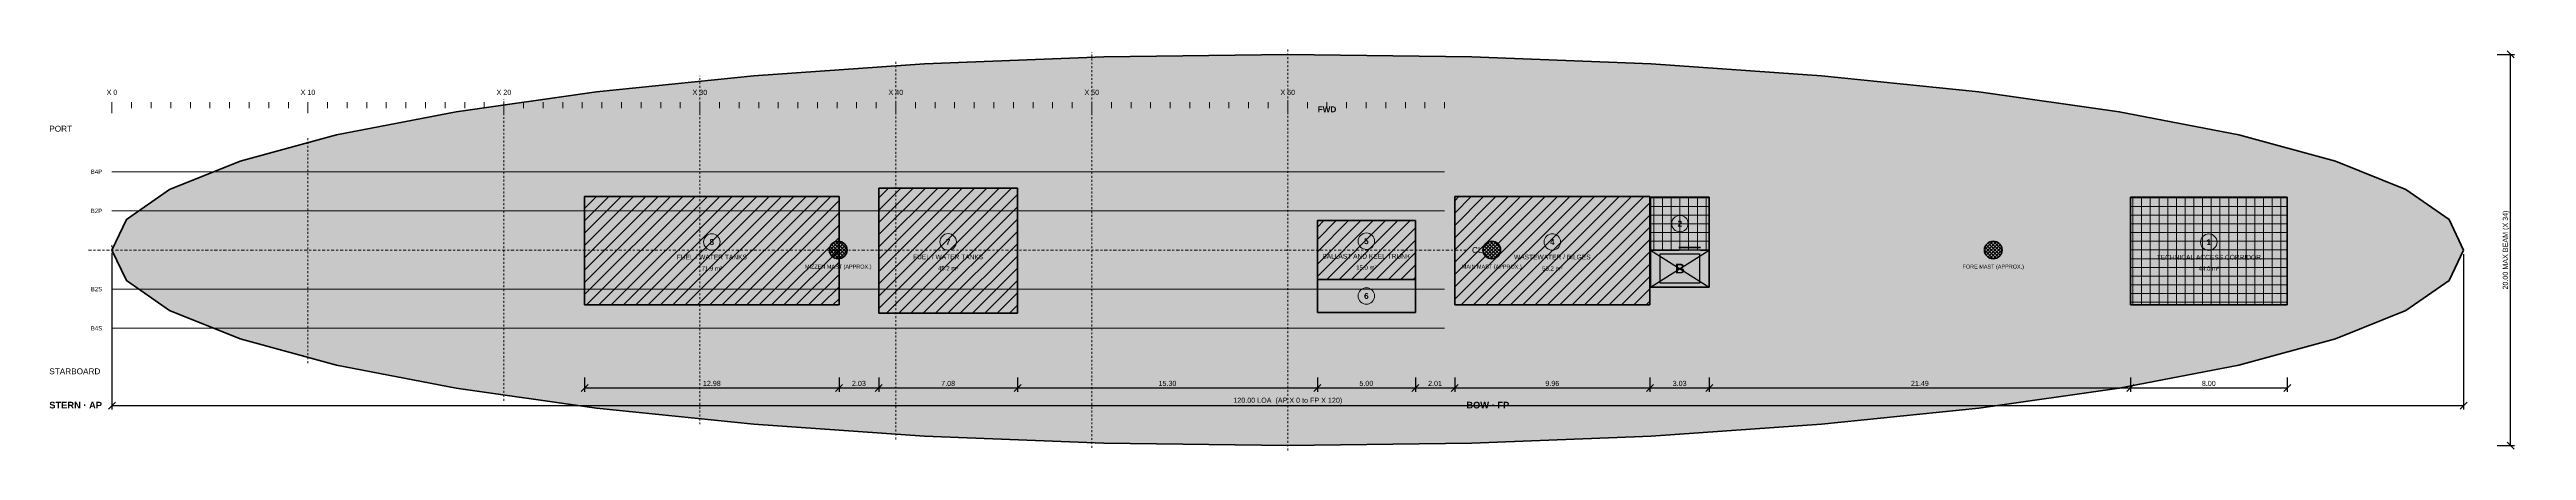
# Model space of a CAD drawing. Header units: metres. Extents: x -3 to 123, y -10 to 10.
import ezdxf
from ezdxf.enums import TextEntityAlignment as Align

# ---------------------------------------------------------------- set-up
doc = ezdxf.new("R2010")
doc.units = ezdxf.units.M
doc.linetypes.add('CENTER', pattern=[5.08, 3.175, -0.635, 0.635, -0.635])
doc.linetypes.add('DASHED', pattern=[1.524, 1.27, -0.254])
for name, color, linetype, lineweight in [('A-ANNO-DIMS', 7, 'Continuous', 13), ('A-ANNO-NOTE', 7, 'Continuous', 13), ('A-AREA', 8, 'Continuous', 13), ('A-AREA-IDEN', 7, 'Continuous', 18), ('A-AREA-PATT', 254, 'Continuous', 0), ('A-CONV', 5, 'Continuous', 25), ('A-FLOR-OTLN', 7, 'Continuous', 50), ('A-WALL', 7, 'Continuous', 35), ('S-GRID', 9, 'Continuous', 9), ('S-GRID-IDEN', 8, 'Continuous', 13), ('S-MAST', 8, 'Continuous', 25)]:
    doc.layers.add(name, color=color, linetype=linetype, lineweight=lineweight)
doc.styles.add('P68', font='arial.ttf', dxfattribs={"width": 0.92})
doc.styles.add('P68-BOLD', font='arialbd.ttf')
doc.dimstyles.new('P68-200', dxfattribs={"dimtxt": 0.26, "dimasz": 0.24, "dimexe": 0.2, "dimexo": 0.12, "dimgap": 0.1, "dimtad": 1, "dimzin": 0, "dimdsep": 46, "dimtxsty": 'P68', "dimtsz": 0.18, "dimcen": 2.5, "dimclrd": 7, "dimclre": 8, "dimclrt": 7, "dimazin": 3, "dimtfac": 1, "dimtmove": 0, "dimatfit": 3})

# ---------------------------------------------------------------- blocks, each defined once
blk = doc.blocks.new('P68-TAG')
at = {"lineweight": 18}
blk.add_circle((0, 0), 0.42, dxfattribs=at)
at = {"style": 'P68-BOLD'}
blk.add_attdef('NUM', text='', height=0.3, dxfattribs=at).set_placement((0, 0), align=Align.MIDDLE_CENTER)

msp = doc.modelspace()

# ---------------------------------------------------------------- hatches: boundary and pattern name
at = {"layer": 'A-ANNO-NOTE', "true_color": 0x102027}
msp.add_hatch(color=7, dxfattribs=at).paths.add_polyline_path([(60, 6.45), (64.2, 6.45), (64.2, 6.7), (65.2, 6.3), (64.2, 5.9), (64.2, 6.15), (60, 6.15)])
at = {"layer": 'A-AREA-PATT', "true_color": 0xe6f0e1}
for points in [[(24.12, 2.73), (37.1, 2.73), (37.1, -2.81), (24.12, -2.81)], [(39.13, 3.16), (46.21, 3.16), (46.21, -3.23), (39.13, -3.23)], [(68.52, 2.73), (78.48, 2.73), (78.48, -2.81), (68.52, -2.81)], [(78.51, 2.7), (81.51, 2.7), (81.51, 0), (78.51, 0)], [(103, 2.7), (111, 2.7), (111, -2.8), (103, -2.8)]]:
    msp.add_hatch(color=7, dxfattribs=at).paths.add_polyline_path(points)
at = {"layer": 'A-AREA-PATT', "true_color": 0x788287}
h = msp.add_hatch(dxfattribs=at)
h.set_pattern_fill('ANSI31', scale=0.14)
h.paths.add_polyline_path([(24.12, 2.73), (37.1, 2.73), (37.1, -2.81), (24.12, -2.81)])
h = msp.add_hatch(dxfattribs=at)
h.set_pattern_fill('ANSI31', scale=0.14)
h.paths.add_polyline_path([(39.13, 3.16), (46.21, 3.16), (46.21, -3.23), (39.13, -3.23)])
h = msp.add_hatch(dxfattribs=at)
h.set_pattern_fill('ANSI31', scale=0.14)
h.paths.add_polyline_path([(68.52, 2.73), (78.48, 2.73), (78.48, -2.81), (68.52, -2.81)])
at = {"layer": 'A-AREA-PATT', "true_color": 0xc4ced4}
h = msp.add_hatch(dxfattribs=at)
h.set_pattern_fill('NET', scale=0.14)
h.paths.add_polyline_path([(78.51, 2.7), (81.51, 2.7), (81.51, 0), (78.51, 0)])
h = msp.add_hatch(dxfattribs=at)
h.set_pattern_fill('NET', scale=0.14)
h.paths.add_polyline_path([(103, 2.7), (111, 2.7), (111, -2.8), (103, -2.8)])
at = {"layer": 'A-AREA-PATT', "true_color": 0xfbefd5}
for points in [[(61.51, 1.5), (66.51, 1.5), (66.51, -1.5), (61.51, -1.5)], [(61.51, -1.5), (66.51, -1.5), (66.51, -3.2), (61.51, -3.2)]]:
    msp.add_hatch(color=7, dxfattribs=at).paths.add_polyline_path(points)
at = {"layer": 'A-AREA-PATT', "true_color": 0x788287}
h = msp.add_hatch(dxfattribs=at)
h.set_pattern_fill('ANSI31', scale=0.14)
h.paths.add_polyline_path([(61.51, 1.5), (66.51, 1.5), (66.51, -1.5), (61.51, -1.5)])
at = {"layer": 'A-AREA-PATT', "true_color": 0xd5ecf7}
msp.add_hatch(color=7, dxfattribs=at).paths.add_polyline_path([(78.51, 0), (81.51, 0), (81.51, -1.9), (78.51, -1.9)])
at = {"layer": 'A-CONV', "true_color": 0xffffff}
msp.add_hatch(color=7, dxfattribs=at).paths.add_polyline_path([(79.01, -0.2), (81.01, -0.2), (81.01, -1.7), (79.01, -1.7)])
at = {"layer": 'A-FLOR-OTLN', "true_color": 0xfbfaf7}
msp.add_hatch(color=7, dxfattribs=at).paths.add_polyline_path([(120, 0), (119.26, -1.56), (117.06, -3.09), (113.46, -4.54), (108.54, -5.88), (102.43, -7.07), (95.27, -8.09), (87.24, -8.91), (78.54, -9.51), (69.39, -9.88), (60, -10), (50.61, -9.88), (41.46, -9.51), (32.76, -8.91), (24.73, -8.09), (17.57, -7.07), (11.46, -5.88), (6.54, -4.54), (2.94, -3.09), (0.74, -1.56), (0, 0), (0.74, 1.56), (2.94, 3.09), (6.54, 4.54), (11.46, 5.88), (17.57, 7.07), (24.73, 8.09), (32.76, 8.91), (41.46, 9.51), (50.61, 9.88), (60, 10), (69.39, 9.88), (78.54, 9.51), (87.24, 8.91), (95.27, 8.09), (102.43, 7.07), (108.54, 5.88), (113.46, 4.54), (117.06, 3.09), (119.26, 1.56)])
at = {"layer": 'S-MAST', "true_color": 0x5a6469}
h = msp.add_hatch(dxfattribs=at)
h.set_pattern_fill('ANSI37', scale=0.04)
h.paths.add_polyline_path([(37.51, 0), (37.476, 0.172), (37.378, 0.318), (37.232, 0.416), (37.06, 0.45), (36.888, 0.416), (36.742, 0.318), (36.644, 0.172), (36.61, 0), (36.644, -0.172), (36.742, -0.318), (36.888, -0.416), (37.06, -0.45), (37.232, -0.416), (37.378, -0.318), (37.476, -0.172)])
h = msp.add_hatch(dxfattribs=at)
h.set_pattern_fill('ANSI37', scale=0.04)
h.paths.add_polyline_path([(70.86, 0), (70.826, 0.172), (70.728, 0.318), (70.582, 0.416), (70.41, 0.45), (70.238, 0.416), (70.092, 0.318), (69.994, 0.172), (69.96, 0), (69.994, -0.172), (70.092, -0.318), (70.238, -0.416), (70.41, -0.45), (70.582, -0.416), (70.728, -0.318), (70.826, -0.172)])
h = msp.add_hatch(dxfattribs=at)
h.set_pattern_fill('ANSI37', scale=0.04)
h.paths.add_polyline_path([(96.45, 0), (96.416, 0.172), (96.318, 0.318), (96.172, 0.416), (96, 0.45), (95.828, 0.416), (95.682, 0.318), (95.584, 0.172), (95.55, 0), (95.584, -0.172), (95.682, -0.318), (95.828, -0.416), (96, -0.45), (96.172, -0.416), (96.318, -0.318), (96.416, -0.172)])

# ---------------------------------------------------------------- linework, layer by layer
at = {"layer": 'A-AREA'}
for points in [[(24.12, 2.73), (37.1, 2.73), (37.1, -2.81), (24.12, -2.81)], [(39.13, 3.16), (46.21, 3.16), (46.21, -3.23), (39.13, -3.23)], [(68.52, 2.73), (78.48, 2.73), (78.48, -2.81), (68.52, -2.81)], [(78.51, 2.7), (81.51, 2.7), (81.51, 0), (78.51, 0)], [(103, 2.7), (111, 2.7), (111, -2.8), (103, -2.8)], [(61.51, 1.5), (66.51, 1.5), (66.51, -1.5), (61.51, -1.5)], [(78.51, 0), (81.51, 0), (81.51, -1.9), (78.51, -1.9)], [(61.51, -1.5), (66.51, -1.5), (66.51, -3.2), (61.51, -3.2)]]:
    msp.add_lwpolyline(points, close=True, dxfattribs=at)
at = {"layer": 'A-CONV', "true_color": 0x1976d2}
for p, q in [((78.51, 0), (81.51, -1.9)), ((78.51, -1.9), (81.51, 0))]:
    msp.add_line(p, q, dxfattribs=at)
at = {"layer": 'A-CONV', "lineweight": 35, "true_color": 0x1976d2}
msp.add_line((79.96, 0.12), (81.06, 0.12), dxfattribs=at)
at = {"layer": 'A-CONV', "lineweight": 25, "true_color": 0x1976d2}
msp.add_lwpolyline([(79.01, -0.2), (81.01, -0.2), (81.01, -1.7), (79.01, -1.7)], close=True, dxfattribs=at)
at = {"layer": 'A-FLOR-OTLN'}
msp.add_lwpolyline([(120, 0), (119.26, -1.56), (117.06, -3.09), (113.46, -4.54), (108.54, -5.88), (102.43, -7.07), (95.27, -8.09), (87.24, -8.91), (78.54, -9.51), (69.39, -9.88), (60, -10), (50.61, -9.88), (41.46, -9.51), (32.76, -8.91), (24.73, -8.09), (17.57, -7.07), (11.46, -5.88), (6.54, -4.54), (2.94, -3.09), (0.74, -1.56), (0, 0), (0.74, 1.56), (2.94, 3.09), (6.54, 4.54), (11.46, 5.88), (17.57, 7.07), (24.73, 8.09), (32.76, 8.91), (41.46, 9.51), (50.61, 9.88), (60, 10), (69.39, 9.88), (78.54, 9.51), (87.24, 8.91), (95.27, 8.09), (102.43, 7.07), (108.54, 5.88), (113.46, 4.54), (117.06, 3.09), (119.26, 1.56)], close=True, dxfattribs=at)
at = {"layer": 'A-WALL', "true_color": 0x102027}
for p, q in [((24.12, 2.73), (24.12, -2.81)), ((24.12, 2.73), (37.1, 2.73)), ((37.1, 2.73), (37.1, -2.81)), ((39.13, 3.16), (39.13, -3.23)), ((39.13, 3.16), (46.21, 3.16)), ((46.21, 3.16), (46.21, -3.23)), ((68.52, 2.73), (78.48, 2.73)), ((68.52, 2.73), (68.52, -2.81)), ((78.48, 2.73), (78.48, -2.81)), ((78.51, 2.7), (81.51, 2.7)), ((78.51, 2.7), (78.51, -1.9)), ((81.51, 2.7), (81.51, -1.9)), ((103, 2.7), (103, -2.8)), ((103, 2.7), (111, 2.7)), ((111, 2.7), (111, -2.8)), ((61.51, 1.5), (61.51, -3.2)), ((61.51, 1.5), (66.51, 1.5)), ((66.51, 1.5), (66.51, -3.2)), ((78.51, 0), (79.96, 0)), ((81.06, 0), (81.51, 0)), ((61.51, -1.5), (66.51, -1.5)), ((78.51, -1.9), (81.51, -1.9)), ((24.12, -2.81), (37.1, -2.81)), ((39.13, -3.23), (46.21, -3.23)), ((61.51, -3.2), (66.51, -3.2)), ((68.52, -2.81), (78.48, -2.81)), ((103, -2.8), (111, -2.8))]:
    msp.add_line(p, q, dxfattribs=at)
at = {"layer": 'S-GRID', "linetype": 'DASHED', "ltscale": 0.04, "true_color": 0xb0bec5}
for p, q in [((60, -10.25), (60, 10.25)), ((30, -8.91), (30, 8.91)), ((40, -9.678), (40, 9.678)), ((50, -10.11), (50, 10.11)), ((20, -7.704), (20, 7.704)), ((10, -5.778), (10, 5.778)), ((0, -0.25), (0, 0.25))]:
    msp.add_line(p, q, dxfattribs=at)
at = {"layer": 'S-GRID', "true_color": 0x102027}
for p, q in [((0, 7.55), (0, 7)), ((10, 7.55), (10, 7)), ((20, 7.55), (20, 7)), ((30, 7.55), (30, 7)), ((40, 7.55), (40, 7)), ((50, 7.55), (50, 7)), ((60, 7.55), (60, 7))]:
    msp.add_line(p, q, dxfattribs=at)
at = {"layer": 'S-GRID', "true_color": 0xb0bec5}
for p, q in [((1, 7.55), (1, 7.25)), ((2, 7.55), (2, 7.25)), ((3, 7.55), (3, 7.25)), ((4, 7.55), (4, 7.25)), ((5, 7.55), (5, 7.25)), ((6, 7.55), (6, 7.25)), ((7, 7.55), (7, 7.25)), ((8, 7.55), (8, 7.25)), ((9, 7.55), (9, 7.25)), ((11, 7.55), (11, 7.25)), ((12, 7.55), (12, 7.25)), ((13, 7.55), (13, 7.25)), ((14, 7.55), (14, 7.25)), ((15, 7.55), (15, 7.25)), ((16, 7.55), (16, 7.25)), ((17, 7.55), (17, 7.25)), ((18, 7.55), (18, 7.25)), ((19, 7.55), (19, 7.25)), ((21, 7.55), (21, 7.25)), ((22, 7.55), (22, 7.25)), ((23, 7.55), (23, 7.25)), ((24, 7.55), (24, 7.25)), ((25, 7.55), (25, 7.25)), ((26, 7.55), (26, 7.25)), ((27, 7.55), (27, 7.25)), ((28, 7.55), (28, 7.25)), ((29, 7.55), (29, 7.25)), ((31, 7.55), (31, 7.25)), ((32, 7.55), (32, 7.25)), ((33, 7.55), (33, 7.25)), ((34, 7.55), (34, 7.25)), ((35, 7.55), (35, 7.25)), ((36, 7.55), (36, 7.25)), ((37, 7.55), (37, 7.25)), ((38, 7.55), (38, 7.25)), ((39, 7.55), (39, 7.25)), ((41, 7.55), (41, 7.25)), ((42, 7.55), (42, 7.25)), ((43, 7.55), (43, 7.25)), ((44, 7.55), (44, 7.25)), ((45, 7.55), (45, 7.25)), ((46, 7.55), (46, 7.25)), ((47, 7.55), (47, 7.25)), ((48, 7.55), (48, 7.25)), ((49, 7.55), (49, 7.25)), ((51, 7.55), (51, 7.25)), ((52, 7.55), (52, 7.25)), ((53, 7.55), (53, 7.25)), ((54, 7.55), (54, 7.25)), ((55, 7.55), (55, 7.25)), ((56, 7.55), (56, 7.25)), ((57, 7.55), (57, 7.25)), ((58, 7.55), (58, 7.25)), ((59, 7.55), (59, 7.25)), ((61, 7.55), (61, 7.25)), ((62, 7.55), (62, 7.25)), ((63, 7.55), (63, 7.25)), ((64, 7.55), (64, 7.25)), ((65, 7.55), (65, 7.25)), ((66, 7.55), (66, 7.25)), ((67, 7.55), (67, 7.25)), ((68, 7.55), (68, 7.25))]:
    msp.add_line(p, q, dxfattribs=at)
at = {"layer": 'S-GRID', "true_color": 0xdfe5e8}
for p, q in [((0, 4), (68, 4)), ((0, 2), (68, 2)), ((0, -2), (68, -2)), ((0, -4), (68, -4))]:
    msp.add_line(p, q, dxfattribs=at)
at = {"layer": 'S-GRID', "linetype": 'CENTER', "ltscale": 0.05, "true_color": 0x546e7a}
msp.add_line((-1.2, 0), (69.2, 0), dxfattribs=at)
at = {"layer": 'S-MAST', "lineweight": 35}
for centre in [(37.06, 0), (70.41, 0), (96, 0)]:
    msp.add_circle(centre, 0.45, dxfattribs=at)

# ---------------------------------------------------------------- block references
at = {"layer": 'A-AREA-IDEN'}
for p, values in [((80.01, 1.35), {'NUM': '2'}), ((30.61, 0.41), {'NUM': '8'}), ((42.67, 0.415), {'NUM': '7'}), ((64.01, 0.45), {'NUM': '5'}), ((73.5, 0.41), {'NUM': '4'}), ((107, 0.4), {'NUM': '1'}), ((64.01, -2.35), {'NUM': '6'})]:
    msp.add_blockref('P68-TAG', p, dxfattribs=at).add_auto_attribs(values)

# ---------------------------------------------------------------- texts
at = {"layer": 'A-ANNO-NOTE', "true_color": 0x546e7a, "style": 'P68'}
for s, p in [('PORT', (-3.2, 6.2)), ('STARBOARD', (-3.2, -6.2))]:
    msp.add_text(s, height=0.3, dxfattribs=at).set_placement(p, align=Align.MIDDLE_LEFT)
at = {"layer": 'A-ANNO-NOTE', "true_color": 0x102027, "style": 'P68-BOLD'}
msp.add_text('FWD', height=0.3, dxfattribs=at).set_placement((62, 6.95), align=Align.BOTTOM_CENTER)
msp.add_text('STERN · AP', height=0.34, dxfattribs=at).set_placement((-3.2, -8.2), align=Align.BOTTOM_LEFT)
msp.add_text('BOW · FP', height=0.34, dxfattribs=at).set_placement((71.3, -8.2), align=Align.BOTTOM_RIGHT)
at = {"layer": 'A-AREA-IDEN', "true_color": 0x546e7a, "style": 'P68'}
for s, p in [('71.9 m²', (30.61, -0.94)), ('45.2 m²', (42.67, -0.935)), ('15.0 m²', (64.01, -0.9)), ('55.2 m²', (73.5, -0.94)), ('44.0 m²', (107, -0.95))]:
    msp.add_text(s, height=0.22, dxfattribs=at).set_placement(p, align=Align.MIDDLE_CENTER)
at = {"layer": 'A-AREA-IDEN', "true_color": 0x102027, "char_height": 0.24, "attachment_point": 5, "style": 'P68', "bg_fill": 1, "box_fill_scale": 1.2, "bg_fill_color": 0, "bg_fill_true_color": 16777215}
for s, insert in [('FUEL / WATER TANKS', (30.61, -0.36)), ('FUEL / WATER TANKS', (42.67, -0.355)), ('BALLAST AND KEEL TRUNK', (64.01, -0.32)), ('WASTEWATER / BILGES', (73.5, -0.36)), ('TECHNICAL ACCESS CORRIDOR', (107, -0.37))]:
    msp.add_mtext(s, dxfattribs=dict(at, insert=insert))
at = {"layer": 'A-CONV', "true_color": 0x1976d2, "style": 'P68-BOLD'}
msp.add_text('B', height=0.5, dxfattribs=at).set_placement((80.01, -0.95), align=Align.MIDDLE_CENTER)
at = {"layer": 'S-GRID-IDEN', "true_color": 0x546e7a, "style": 'P68'}
for s, p in [('X 0', (0, 7.85)), ('X 10', (10, 7.85)), ('X 20', (20, 7.85)), ('X 30', (30, 7.85)), ('X 40', (40, 7.85)), ('X 50', (50, 7.85)), ('X 60', (60, 7.85))]:
    msp.add_text(s, height=0.26, dxfattribs=at).set_placement(p, align=Align.BOTTOM_CENTER)
at = {"layer": 'S-GRID-IDEN', "true_color": 0xb0bec5, "style": 'P68'}
for s, p in [('B4P', (-0.5, 4)), ('B2P', (-0.5, 2)), ('B2S', (-0.5, -2)), ('B4S', (-0.5, -4))]:
    msp.add_text(s, height=0.22, dxfattribs=at).set_placement(p, align=Align.MIDDLE_RIGHT)
at = {"layer": 'S-GRID-IDEN', "true_color": 0x546e7a, "style": 'P68'}
msp.add_text('CL', height=0.3, dxfattribs=at).set_placement((69.4, 0), align=Align.MIDDLE_LEFT)
at = {"layer": 'S-MAST', "true_color": 0x8e3b6a, "style": 'P68'}
for s, p in [('MIZZEN MAST (APPROX.)', (37.06, -0.75)), ('MAIN MAST (APPROX.)', (70.41, -0.75)), ('FORE MAST (APPROX.)', (96, -0.75))]:
    msp.add_text(s, height=0.2, dxfattribs=at).set_placement(p, align=Align.TOP_CENTER)

# ---------------------------------------------------------------- dimensions: what is measured, and where the dimension line sits
at = {"layer": 'A-ANNO-DIMS'}
msp.add_linear_dim(base=(122.4, -10), p1=(121.6, -10), p2=(121.6, 10), angle=90, text='20.00 MAX BEAM (X 34)', dimstyle='P68-200', dxfattribs=at).render()
msp.add_linear_dim(base=(0, -7.95), p1=(0, -0.1), p2=(120, -0.1), text='120.00 LOA  (AP X 0 to FP X 120)', dimstyle='P68-200', dxfattribs=at).render()
for base, p1, p2 in [((24.12, -7.05), (24.12, -6.4), (37.1, -6.4)), ((37.1, -7.05), (37.1, -6.4), (39.13, -6.4)), ((39.13, -7.05), (39.13, -6.4), (46.21, -6.4)), ((46.21, -7.05), (46.21, -6.4), (61.51, -6.4)), ((61.51, -7.05), (61.51, -6.4), (66.51, -6.4)), ((66.51, -7.05), (66.51, -6.4), (68.52, -6.4)), ((68.52, -7.05), (68.52, -6.4), (78.48, -6.4)), ((78.48, -7.05), (78.48, -6.4), (81.51, -6.4)), ((81.51, -7.05), (81.51, -6.4), (103, -6.4)), ((103, -7.05), (103, -6.4), (111, -6.4))]:
    msp.add_linear_dim(base=base, p1=p1, p2=p2, dimstyle='P68-200', dxfattribs=at).render()

doc.saveas('drawing.dxf')
